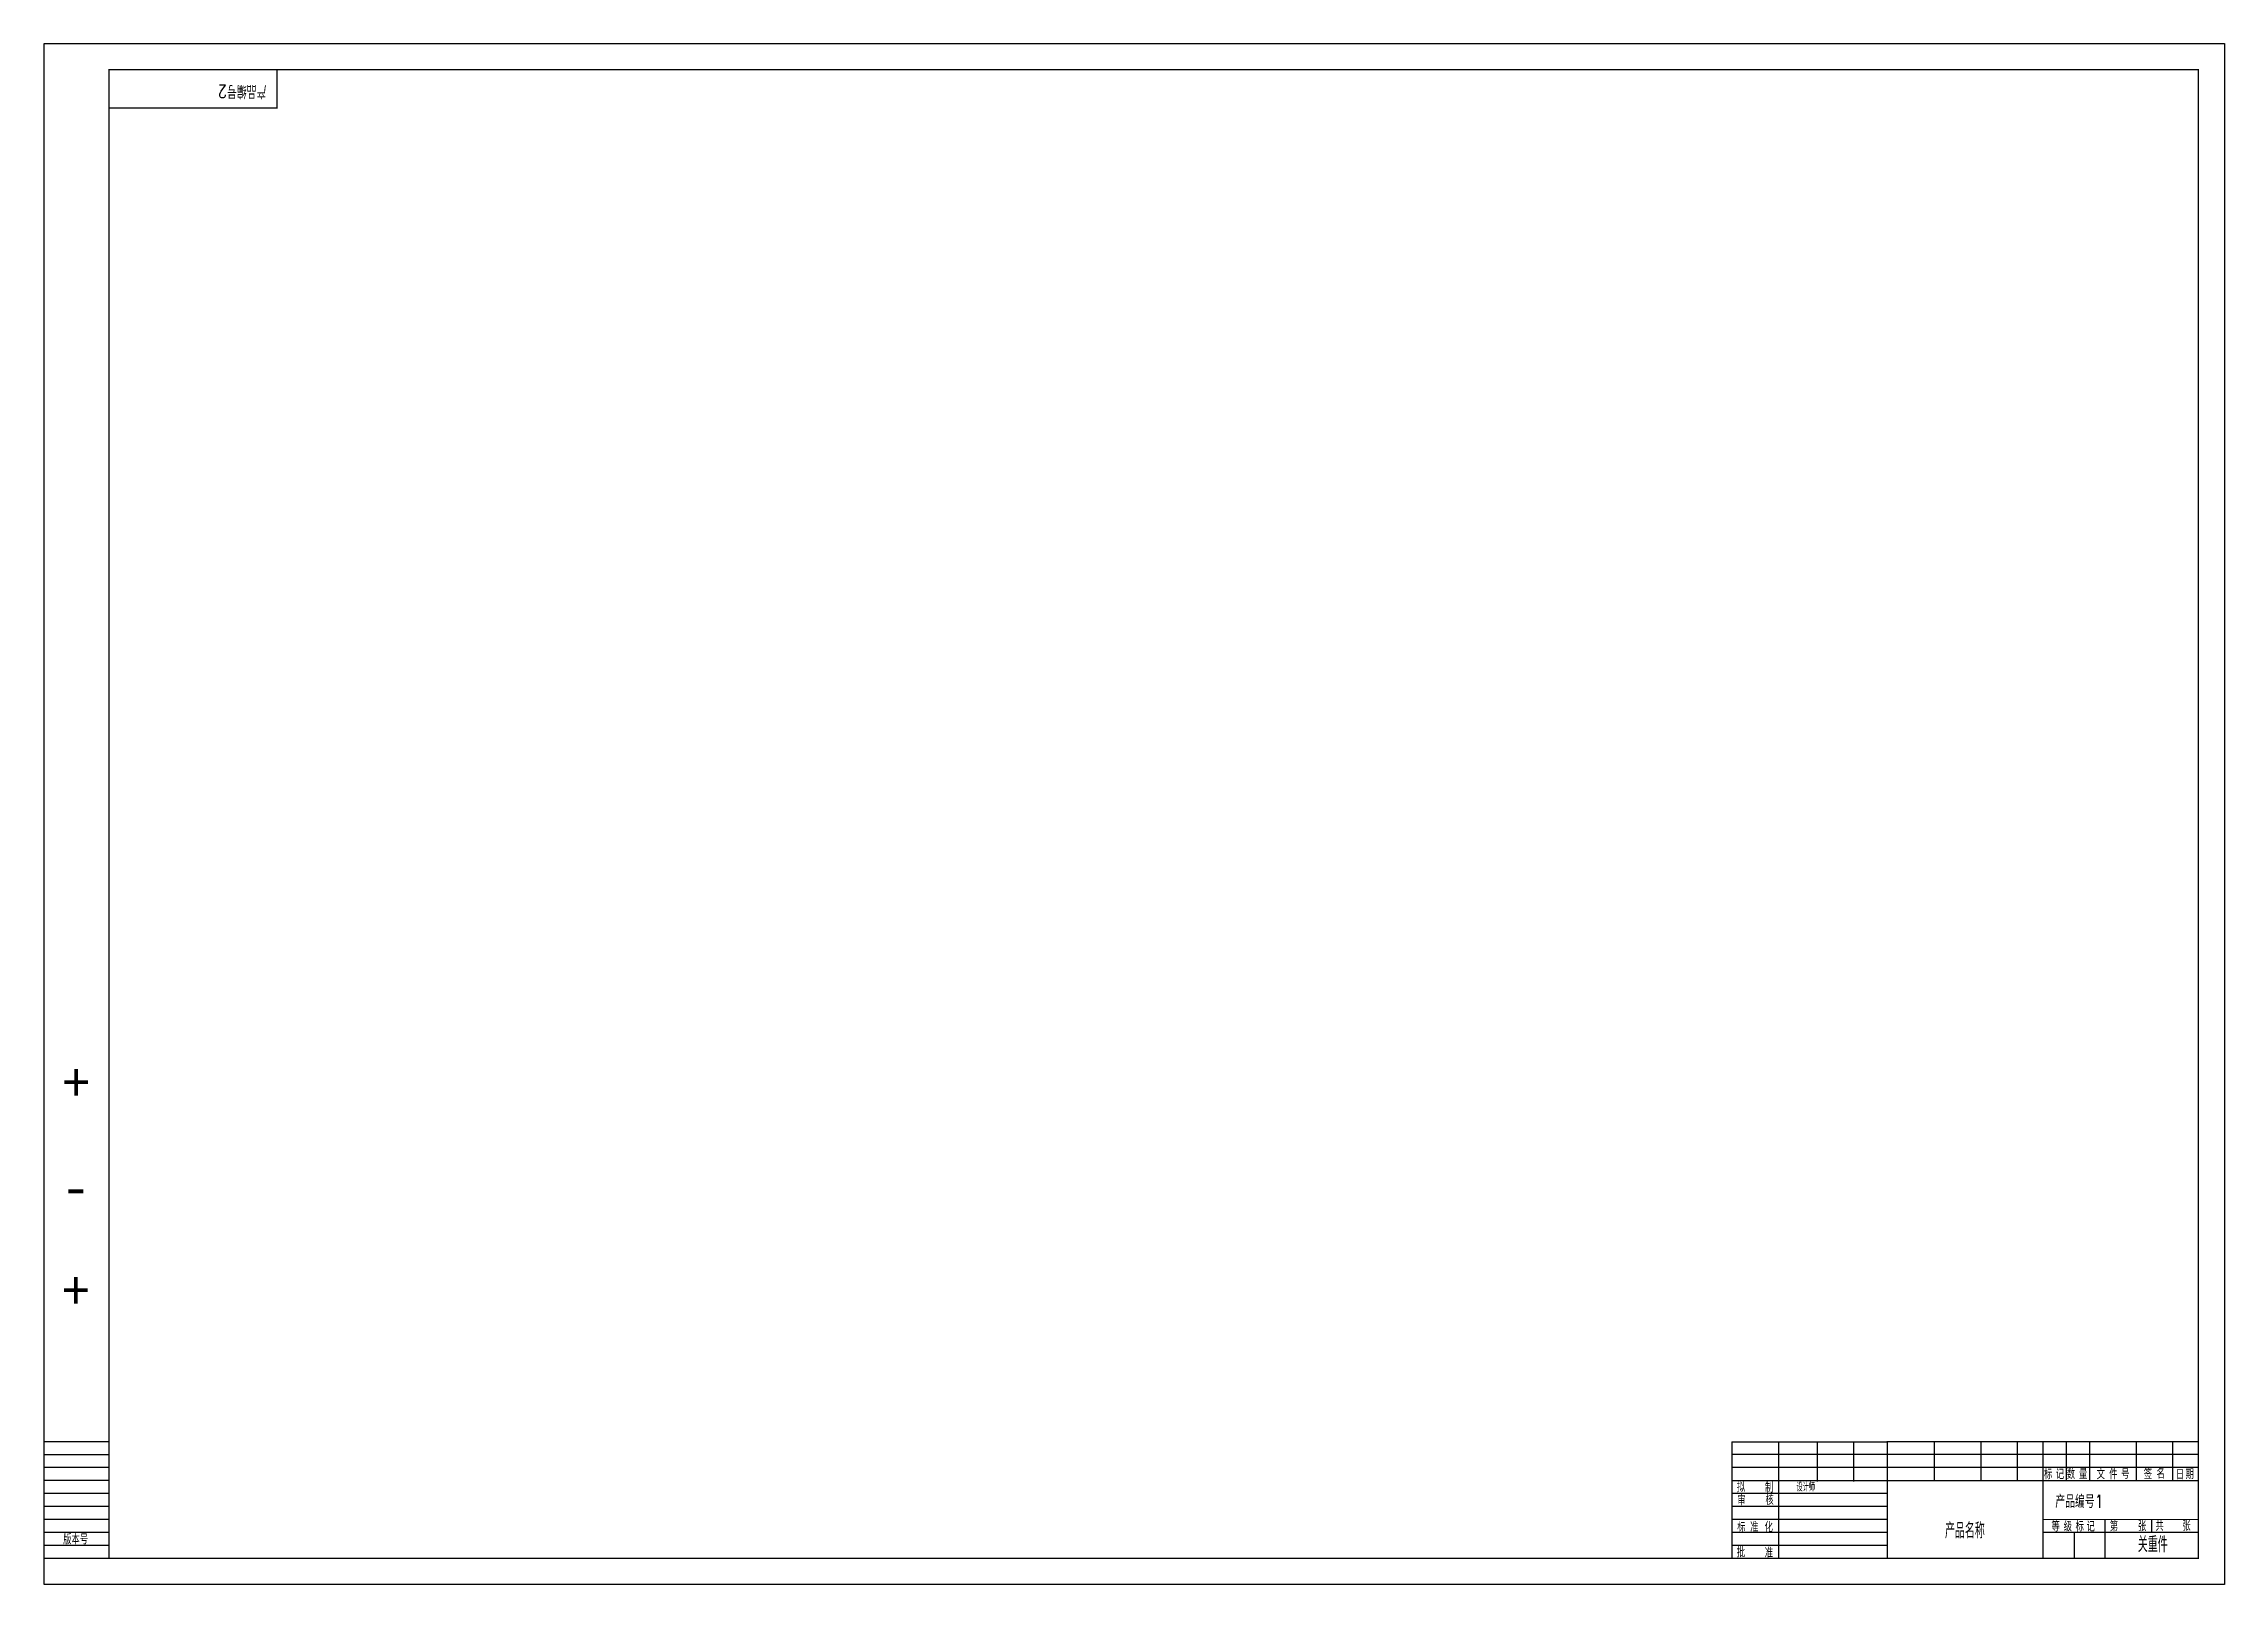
# Model space of a CAD drawing. Header units: inches. Extents: x -3640 to 2054, y -2291 to 954.
# Drawn here: x -2374 to -1533, y -967 to -373 of the extents above; entities that cross this region are included whole.
import ezdxf
from ezdxf.enums import TextEntityAlignment as Align

# ---------------------------------------------------------------- set-up
doc = ezdxf.new("R2010")
doc.units = ezdxf.units.IN
doc.header["$MEASUREMENT"] = 0
doc.layers.add('OUTLINE', color=7, linetype='Continuous')
doc.styles.add('L', font='ROMANC.shx', dxfattribs={"width": 0.8, "bigfont": 'gbcbig.shx'})
doc.styles.get("Standard").update_dxf_attribs({"font": ''})
doc.styles.get('Standard').set_extended_font_data('SimSun')

msp = doc.modelspace()

# ---------------------------------------------------------------- texts
at = {"style": 'L', "width": 0.8}
for s, p in [('标', (-1602.4, -926.86)), ('记', (-1597.85, -926.86)), ('数', (-1593.59, -926.81)), ('量', (-1588.87, -926.81)), ('文', (-1582.06, -926.86)), ('件', (-1577.24, -926.86)), ('号', (-1572.63, -926.81)), ('签  ', (-1563.91, -926.81)), ('名', (-1558.98, -926.65)), ('日', (-1551.52, -926.96)), ('期', (-1547.8, -926.81)), ('拟', (-1720.9, -931.86)), ('审   ', (-1720.7, -936.97)), ('制', (-1710.06, -932.07)), ('核', (-1709.86, -936.77)), ('版本号', (-2366.51, -951.97)), ('标', (-1720.76, -947.4)), ('准', (-1715.75, -947.27)), ('化', (-1710.18, -947.27)), ('等', (-1599.51, -947.02)), ('级', (-1594.79, -947.02)), ('标', (-1590.2, -947.02)), ('记', (-1585.99, -947.02)), ('第  ', (-1577.01, -946.91)), ('张', (-1566.16, -946.91)), ('共   张', (-1559.39, -946.76)), ('批', (-1720.93, -956.99)), ('准', (-1710.11, -957.17))]:
    msp.add_text(s, height=4, dxfattribs=at).set_placement(p)
msp.add_attdef('产品编号2', (-2288.13, -389.33), 'BM2.617.30015DL', height=5, rotation=180, dxfattribs=at)
for tag, p, s, height in [('设计师', (-1697.9, -931.52), '刘漾  2015-01-12', 3), ('产品编号1', (-1598.04, -937.93), 'BM2.617.30015DL', 5), ('关重件', (-1566.19, -954.99), '全职', 6)]:
    msp.add_attdef(tag, p, s, height=height, dxfattribs=at)
msp.add_attdef('产品名称', text='电路图', height=6, dxfattribs=at).set_placement((-1632.92, -949.66), align=Align.CENTER)
at = {"layer": 'OUTLINE', "color": 7}
for s, p in [('+', (-2366.62, -781.34)), ('-', (-2366.71, -821.65)), ('+', (-2366.72, -861.55))]:
    msp.add_text(s, height=15, dxfattribs=at).set_placement(p)

# ---------------------------------------------------------------- linework, layer by layer
for p, q in [((-2348.81, -912.39), (-2373.81, -912.39)), ((-2348.81, -917.4), (-2373.81, -917.4)), ((-2348.81, -922.39), (-2373.81, -922.39)), ((-2348.81, -927.39), (-2373.81, -927.39)), ((-2348.81, -932.4), (-2373.81, -932.4)), ((-2348.81, -937.39), (-2373.81, -937.39)), ((-2348.81, -942.39), (-2373.81, -942.39)), ((-2348.81, -947.4), (-2373.81, -947.4)), ((-2348.81, -952.39), (-2373.81, -952.39))]:
    msp.add_line(p, q)
at = {"lineweight": -3}
msp.add_line((-1722.81, -912.38), (-1662.81, -912.38), dxfattribs=at)
at = {"const_width": 0.5}
for points in [[(-2284.01, -383.38), (-2284.01, -398.24), (-2348.81, -398.24)], [(-2348.81, -398.17), (-2348.81, -383.38), (-2284.01, -383.38)], [(-1722.81, -912.38), (-1722.81, -957.37)], [(-1662.81, -957.38), (-1662.81, -912.38), (-1542.81, -912.38)], [(-1602.81, -912.38), (-1602.81, -957.37)], [(-1542.81, -927.38), (-1722.81, -927.38)], [(-1542.81, -942.38), (-1602.81, -942.38)], [(-1578.81, -942.38), (-1578.81, -957.37)], [(-1560.81, -942.38), (-1560.81, -947.38)], [(-2348.43, -957.38), (-2373.81, -957.38)]]:
    msp.add_lwpolyline(points, dxfattribs=at)
for points in [[(-1704.81, -912.38), (-1704.81, -957.37)], [(-1689.86, -912.77), (-1689.86, -927.77)], [(-1675.86, -912.77), (-1675.86, -927.77)], [(-1644.81, -912.38), (-1644.81, -927.38)], [(-1626.81, -912.38), (-1626.81, -927.38)], [(-1612.81, -912.38), (-1612.81, -927.38)], [(-1593.81, -912.38), (-1593.81, -927.38)], [(-1584.81, -912.38), (-1584.81, -927.38)], [(-1566.81, -912.38), (-1566.81, -927.38)], [(-1552.81, -912.38), (-1552.81, -927.38)], [(-1542.81, -917.38), (-1722.81, -917.38)], [(-1542.81, -922.38), (-1722.81, -922.38)], [(-1662.81, -932.38), (-1722.81, -932.38)], [(-1662.81, -937.38), (-1722.81, -937.38)], [(-1662.81, -942.38), (-1722.81, -942.38)], [(-1662.81, -947.38), (-1722.81, -947.38)], [(-1542.81, -947.38), (-1602.81, -947.38)], [(-1590.81, -947.38), (-1590.81, -957.37)], [(-1662.81, -952.38), (-1722.81, -952.38)], [(-1662.81, -957.38), (-1722.81, -957.38)]]:
    msp.add_lwpolyline(points)
at = {"layer": 'OUTLINE', "color": 7}
msp.add_lwpolyline([(-2373.81, -967.38), (-2373.81, -373.38), (-1532.81, -373.38), (-1532.81, -967.38)], close=True, dxfattribs=at)
at = {"layer": 'OUTLINE', "color": 7, "const_width": 0.5}
msp.add_lwpolyline([(-2348.81, -957.38), (-2348.81, -383.38), (-1542.81, -383.38), (-1542.81, -957.38)], close=True, dxfattribs=at)

msp.set_redraw_order([(e.dxf.handle, doc.entitydb.next_handle()) for e in msp.query("TEXT MTEXT ATTDEF DIMENSION ARC_DIMENSION")])  # texts and dimensions are drawn at this point

doc.saveas('drawing.dxf')
